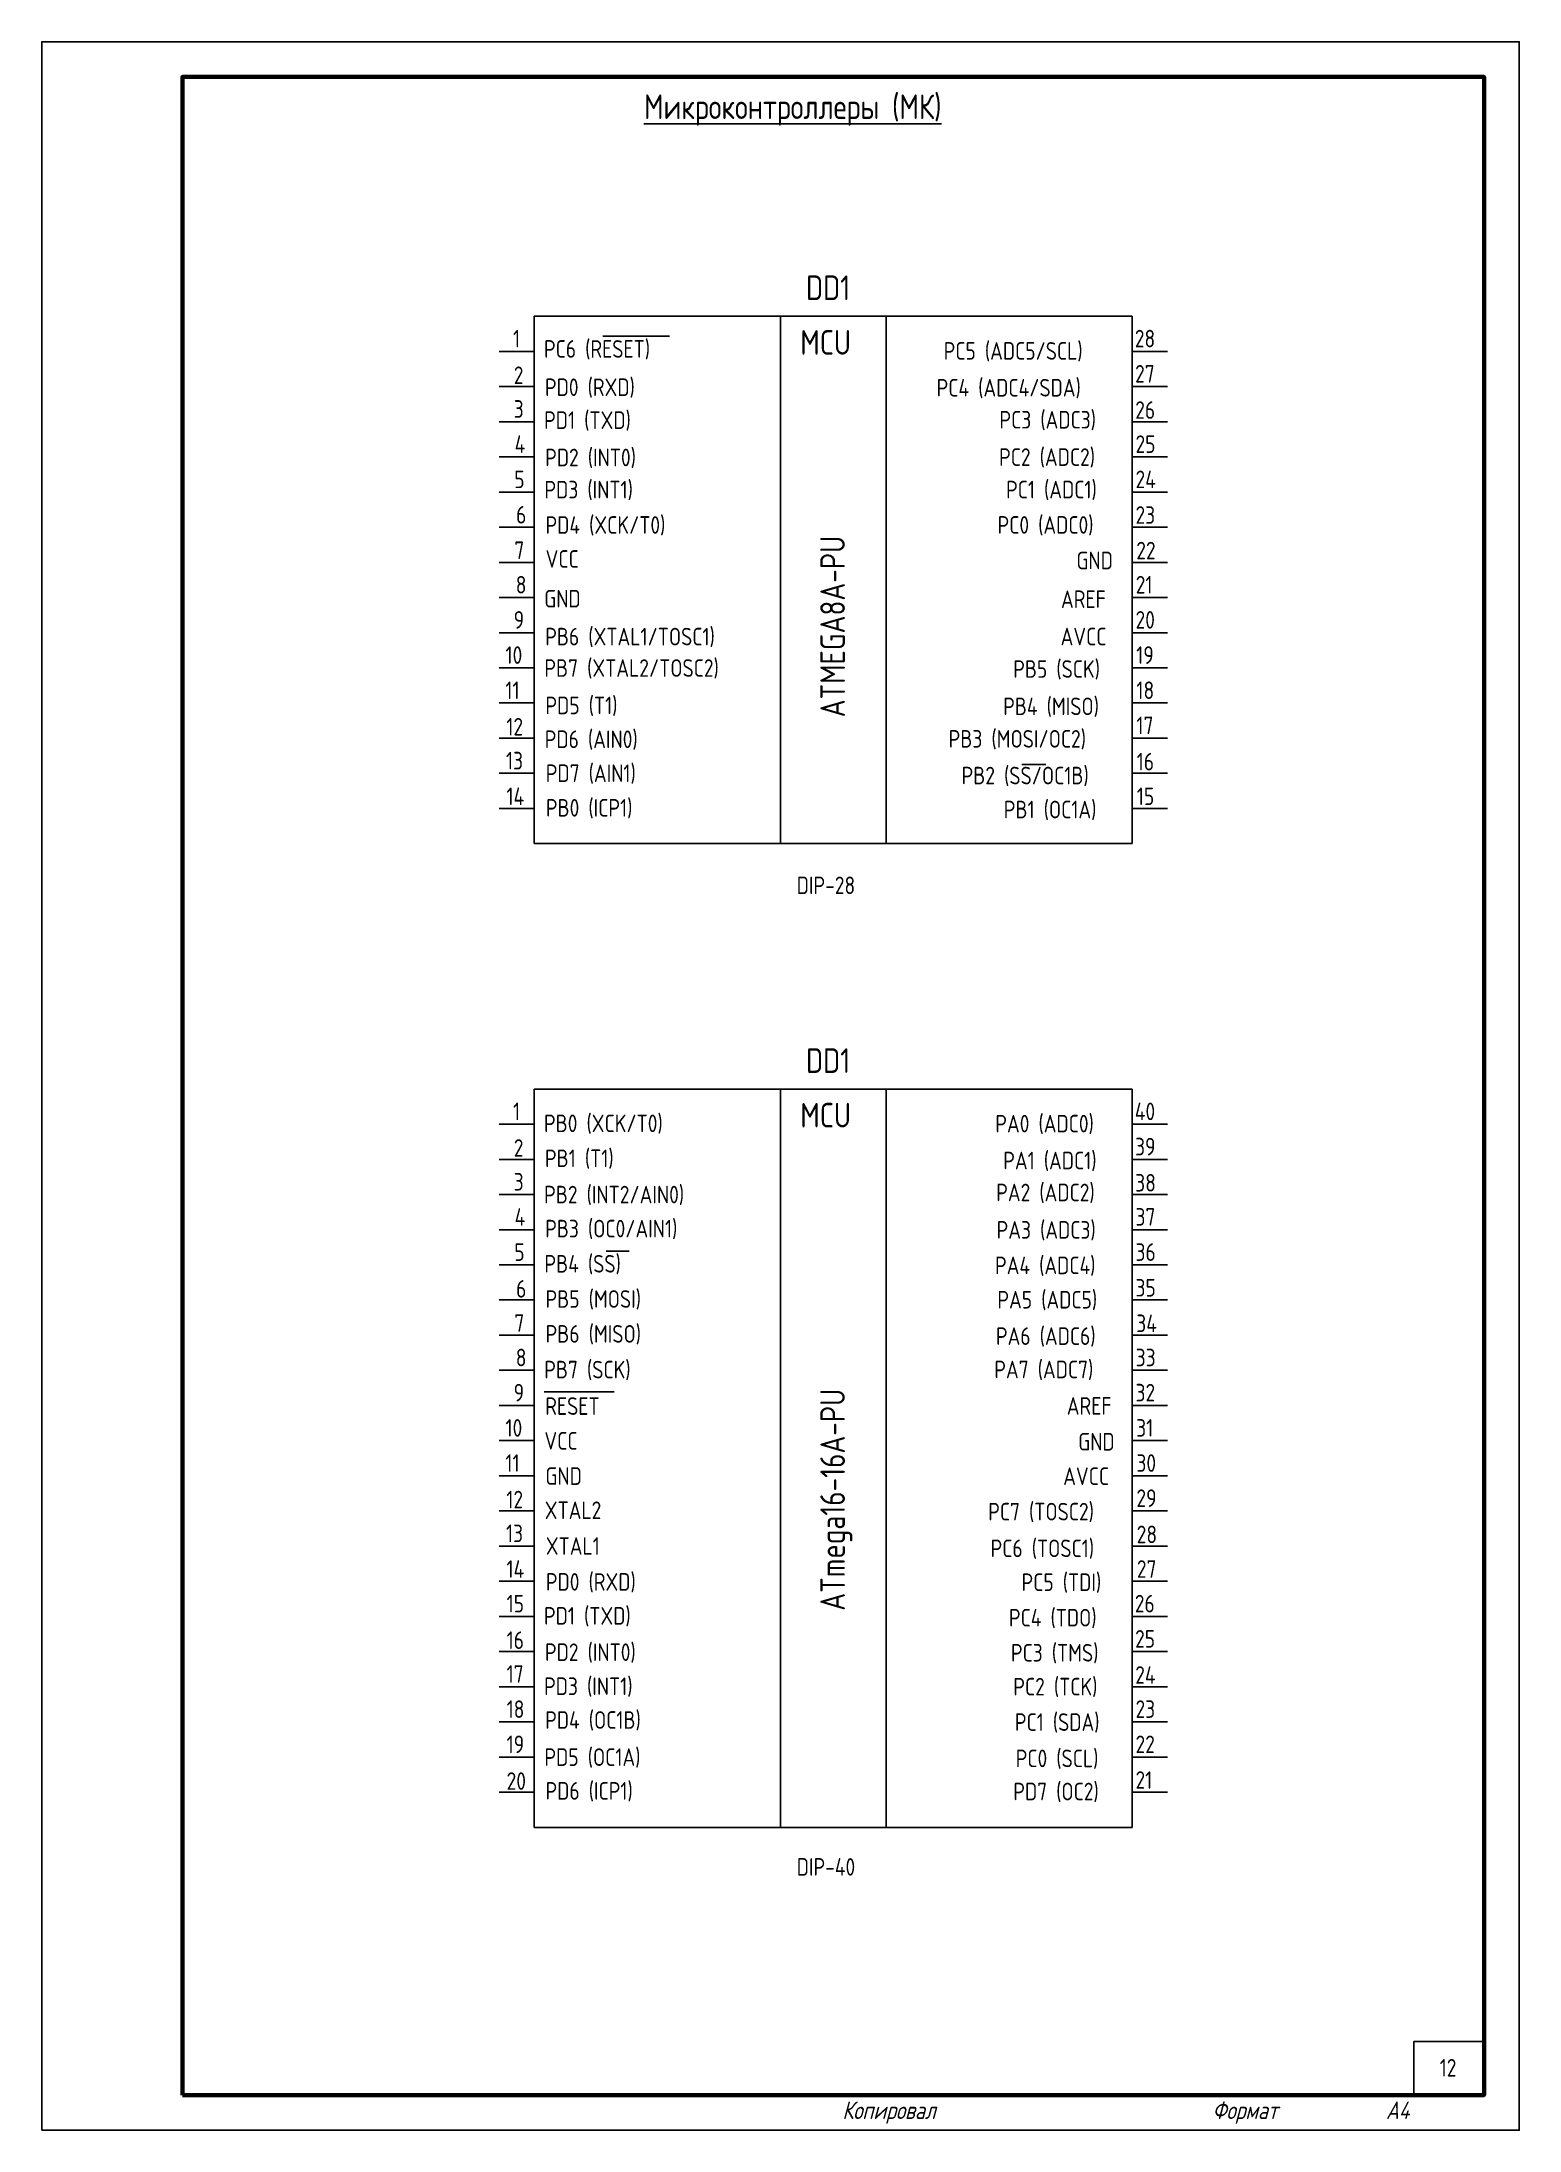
# Model space of a CAD drawing. Header units: millimetres. Extents: x 0 to 3360, y 0 to 297.
# Drawn here: x 2310 to 2520, y 0 to 297 of the extents above; entities that cross this region are included whole.
import ezdxf

# ---------------------------------------------------------------- set-up
doc = ezdxf.new("R2010")
doc.units = ezdxf.units.MM
doc.header["$LTSCALE"] = 0.2
doc.styles.add('ГОСТ 2.304', font='CS_Gost2304.shx')

msp = doc.modelspace()

# ---------------------------------------------------------------- texts
at = {"style": 'ГОСТ 2.304'}
for s, height, p in [('DD1', 3.5, (2418.63, 260.29)), ('1', 2.5, (2376.98, 253.56)), ('MCU', 3.5, (2417.82, 252.52)), ('28', 2.5, (2465.36, 253.56)), ('PC6 (RESET)', 2.5, (2381.38, 252.09)), ('PC5 (ADC5/SCL)', 2.5, (2438.19, 251.81)), ('2', 2.5, (2377.09, 248.35)), ('27', 2.5, (2465.4, 248.55)), ('PD0 (RXD)', 2.5, (2381.52, 246.64)), ('PC4 (ADC4/SDA)', 2.5, (2437.19, 246.57)), ('3', 2.5, (2377.08, 243.55)), ('PD1 (TXD) ', 2.5, (2381.4, 241.96)), ('PC3 (ADC3) ', 2.5, (2446.12, 242.02)), ('26', 2.5, (2465.42, 243.4)), ('4', 2.5, (2377.21, 238.55)), ('25', 2.5, (2465.46, 238.55)), ('PD2 (INT0)', 2.5, (2381.55, 236.65)), ('PC2 (ADC2)', 2.5, (2446.07, 236.71)), ('5', 2.5, (2377.16, 233.54)), ('PD3 (INT1)', 2.5, (2381.45, 232.08)), ('PC1 (ADC1)', 2.5, (2447.06, 232.09)), ('24', 2.5, (2465.46, 233.54)), ('6', 2.5, (2377.42, 228.51)), ('PD4 (XCK/T0)', 2.5, (2381.6, 227.05)), ('PC0 (ADC0)', 2.5, (2445.85, 227.06)), ('23', 2.5, (2465.46, 228.47)), ('7', 2.5, (2377.17, 223.46)), ('22', 2.5, (2465.57, 223.41)), ('VCC', 2.5, (2381.61, 222.22)), ('GND', 2.5, (2457.07, 222)), ('8', 2.5, (2377.37, 218.56)), ('21', 2.5, (2465.49, 218.56)), ('GND', 2.5, (2381.42, 216.57)), ('AREF', 2.5, (2454.87, 216.5)), ('9', 2.5, (2377.07, 213.56)), ('PB6 (XTAL1/TOSC1)', 2.5, (2381.56, 211.18)), ('20', 2.5, (2465.46, 213.56)), ('10', 2.5, (2375.91, 208.55)), ('AVCC', 2.5, (2454.81, 211.19)), ('19', 2.5, (2465.56, 208.55)), ('PB7 (XTAL2/TOSC2)', 2.5, (2381.44, 206.71)), ('PB5 (SCK)', 2.5, (2448.08, 206.57)), ('11', 2.5, (2375.9, 203.55)), ('18', 2.5, (2465.59, 203.55)), ('PD5 (T1)', 2.5, (2381.59, 201.39)), ('PB4 (MISO)', 2.5, (2446.65, 201.26)), ('12', 2.5, (2376.03, 198.36)), ('PD6 (AIN0)', 2.5, (2381.49, 196.58)), ('PB3 (MOSI/OC2) ', 2.5, (2438.9, 196.64)), ('17', 2.5, (2465.59, 198.55)), ('13', 2.5, (2375.98, 193.54)), ('PD7 (AIN1)', 2.5, (2381.64, 191.75)), ('PB2 (SS/OC1B)', 2.5, (2440.74, 191.42)), ('16', 2.5, (2465.63, 193.4)), ('14', 2.5, (2376.05, 188.47)), ('15', 2.5, (2465.65, 188.47)), ('PB0 (ICP1)', 2.5, (2381.65, 186.83)), ('PB1 (OC1A)', 2.5, (2446.74, 186.59)), ('DD1', 3.5, (2418.63, 150.39)), ('1', 2.5, (2376.98, 143.66)), ('MCU', 3.5, (2417.82, 142.62)), ('40', 2.5, (2465.36, 143.66)), ('PB0 (XCK/T0)', 2.5, (2381.38, 141.96)), ('PA0 (ADC0)', 2.5, (2445.53, 141.92)), ('2', 2.5, (2377.09, 138.46)), ('PB1 (T1)', 2.5, (2381.52, 136.99)), ('39', 2.5, (2465.4, 138.65)), ('PA1 (ADC1)', 2.5, (2446.66, 136.67)), ('3', 2.5, (2377.08, 133.65)), ('PB2 (INT2/AIN0)', 2.5, (2381.4, 131.83)), ('PA2 (ADC2)', 2.5, (2445.66, 132.13)), ('38', 2.5, (2465.42, 133.51)), ('4', 2.5, (2377.21, 128.65)), ('37', 2.5, (2465.46, 128.66)), ('PB3 (OC0/AIN1)', 2.5, (2381.55, 126.99)), ('PA3 (ADC3)', 2.5, (2445.72, 126.81)), ('5', 2.5, (2377.16, 123.65)), ('PB4 (SS)', 2.5, (2381.45, 121.99)), ('36', 2.5, (2465.46, 123.65)), ('PA4 (ADC4)', 2.5, (2445.49, 121.76)), ('6', 2.5, (2377.42, 118.43)), ('PB5 (MOSI)', 2.5, (2381.6, 116.98)), ('PA5 (ADC5)', 2.5, (2445.83, 116.88)), ('35', 2.5, (2465.46, 118.58)), ('7', 2.5, (2377.17, 113.56)), ('34', 2.5, (2465.57, 113.52)), ('PB6 (MISO)', 2.5, (2381.61, 112.02)), ('PA6 (ADC6)', 2.5, (2445.62, 111.7)), ('8', 2.5, (2377.37, 108.66)), ('33', 2.5, (2465.49, 108.66)), ('PB7 (SCK)', 2.5, (2381.42, 106.94)), ('PA7 (ADC7)', 2.5, (2445.39, 106.96)), ('9', 2.5, (2377.07, 103.66)), ('RESET', 2.5, (2381.56, 101.75)), ('AREF', 2.5, (2455.69, 101.78)), ('32', 2.5, (2465.46, 103.66)), ('10', 2.5, (2375.91, 98.65)), ('31', 2.5, (2465.56, 98.65)), ('VCC', 2.5, (2381.44, 96.81)), ('GND', 2.5, (2457.32, 96.68)), ('11', 2.5, (2375.9, 93.65)), ('30', 2.5, (2465.59, 93.65)), ('GND', 2.5, (2381.59, 91.8)), ('AVCC', 2.5, (2455.18, 91.78)), ('12', 2.5, (2376.03, 88.46)), ('XTAL2', 2.5, (2381.49, 86.94)), ('PC7 (TOSC2)', 2.5, (2444.52, 86.74)), ('29', 2.5, (2465.59, 88.66)), ('13', 2.5, (2375.98, 83.65)), ('XTAL1', 2.5, (2381.64, 81.85)), ('PC6 (TOSC1)', 2.5, (2444.86, 81.52)), ('28', 2.5, (2465.63, 83.5)), ('14', 2.5, (2376.05, 78.58)), ('27', 2.5, (2465.65, 78.58)), ('PD0 (RXD)', 2.5, (2381.65, 76.75)), ('PC5 (TDI)', 2.5, (2449.26, 76.7)), ('15', 2.5, (2376.07, 73.66)), ('PD1 (TXD)', 2.5, (2381.38, 71.92)), ('PC4 (TDO)', 2.5, (2447.47, 71.66)), ('26', 2.5, (2465.36, 73.66)), ('16', 2.5, (2376.07, 68.46)), ('PD2 (INT0)', 2.5, (2381.52, 66.75)), ('PC3 (TMS)', 2.5, (2447.75, 66.67)), ('25', 2.5, (2465.4, 68.65)), ('17', 2.5, (2376.07, 63.65)), ('24', 2.5, (2465.42, 63.51)), ('PD3 (INT1)', 2.5, (2381.4, 61.91)), ('PC2 (TCK)', 2.5, (2448.09, 61.85)), ('18', 2.5, (2376.07, 58.65)), ('PD4 (OC1B)', 2.5, (2381.55, 57.11)), ('PC1 (SDA)', 2.5, (2448.31, 56.81)), ('23', 2.5, (2465.46, 58.66)), ('19', 2.5, (2376.07, 53.65)), ('PD5 (OC1A)', 2.5, (2381.45, 51.83)), ('PC0 (SCL)', 2.5, (2448.43, 51.65)), ('22', 2.5, (2465.46, 53.65)), ('20', 2.5, (2376.07, 48.43)), ('21', 2.5, (2465.46, 48.58)), ('PD6 (ICP1)', 2.5, (2381.6, 47.03)), ('PD7 (OC2)', 2.5, (2448.09, 46.94))]:
    msp.add_text(s, height=height, dxfattribs=at).set_placement(p)
for s, p in [('ATMEGA8A-PU', (2424.16, 200.96)), ('ATmega16-16A-PU', (2424.16, 73.9))]:
    msp.add_text(s, height=3.5, rotation=90, dxfattribs=at).set_placement(p)
at = {"attachment_point": 4, "style": 'ГОСТ 2.304'}
for s, insert, char_height, width in [('\\pi65.592;{\\H0.14x;\\LМикроконтроллеры (МК)}', (2330, 287.31), 25, 185), ('\\pi41.25;DIP-28', (2376.05, 177.06), 2.5, 92.5), ('\\pi41.156;DIP-40', (2376.15, 37.47), 2.5, 92.5), ('\\pi3.6934;12', (2505, 8.9), 2.5, 10), ('{\\Q15;Копировал}', (2423.79, 2.52), 2.5, 41.2143), ('{\\Q15;Формат            А4}', (2476.39, 2.52), 2.5, 38.6068)]:
    msp.add_mtext(s, dxfattribs=dict(at, insert=insert, char_height=char_height, width=width))

# ---------------------------------------------------------------- linework, layer by layer
at = {"linetype": 'Continuous', "lineweight": 60}
msp.add_line((2330, 292.02), (2330, 172.02), dxfattribs=at)
for p, q in [((2380, 257.99), (2380, 182.99)), ((2380, 257.99), (2415, 257.99)), ((2430, 257.99), (2415, 257.99)), ((2415, 257.99), (2415, 182.99)), ((2430, 257.99), (2430, 182.99)), ((2430, 257.99), (2465, 257.99)), ((2465, 257.99), (2465, 182.99)), ((2380, 252.99), (2375, 252.99)), ((2389.76, 255.16), (2399.2, 255.16)), ((2465, 252.99), (2470, 252.99)), ((2380, 247.99), (2375, 247.99)), ((2465, 247.99), (2470, 247.99)), ((2380, 242.99), (2375, 242.99)), ((2465, 242.99), (2470, 242.99)), ((2380, 237.99), (2375, 237.99)), ((2465, 237.99), (2470, 237.99)), ((2380, 232.99), (2375, 232.99)), ((2465, 232.99), (2470, 232.99)), ((2380, 227.99), (2375, 227.99)), ((2465, 227.99), (2470, 227.99)), ((2380, 222.99), (2375, 222.99)), ((2465, 222.99), (2470, 222.99)), ((2380, 217.99), (2375, 217.99)), ((2465, 217.99), (2470, 217.99)), ((2380, 212.99), (2375, 212.99)), ((2465, 212.99), (2470, 212.99)), ((2380, 207.99), (2375, 207.99)), ((2465, 207.99), (2470, 207.99)), ((2380, 202.99), (2375, 202.99)), ((2465, 202.99), (2470, 202.99)), ((2380, 197.99), (2375, 197.99)), ((2465, 197.99), (2470, 197.99)), ((2449.31, 194.26), (2452.71, 194.26)), ((2380, 192.99), (2375, 192.99)), ((2465, 192.99), (2470, 192.99)), ((2380, 187.99), (2375, 187.99)), ((2465, 187.99), (2470, 187.99)), ((2380, 182.99), (2465, 182.99)), ((2380, 148.09), (2380, 43.09)), ((2380, 148.09), (2415, 148.09)), ((2430, 148.09), (2415, 148.09)), ((2415, 148.09), (2415, 43.09)), ((2430, 148.09), (2430, 43.09)), ((2430, 148.09), (2465, 148.09)), ((2465, 148.09), (2465, 73.09)), ((2380, 143.09), (2375, 143.09)), ((2465, 143.09), (2470, 143.09)), ((2380, 138.09), (2375, 138.09)), ((2465, 138.09), (2470, 138.09)), ((2380, 133.09), (2375, 133.09)), ((2465, 133.09), (2470, 133.09)), ((2380, 128.09), (2375, 128.09)), ((2465, 128.09), (2470, 128.09)), ((2390.24, 125.01), (2393.5, 125.01)), ((2380, 123.09), (2375, 123.09)), ((2465, 123.09), (2470, 123.09)), ((2380, 118.09), (2375, 118.09)), ((2465, 118.09), (2470, 118.09)), ((2380, 113.09), (2375, 113.09)), ((2465, 113.09), (2470, 113.09)), ((2380, 108.09), (2375, 108.09)), ((2465, 108.09), (2470, 108.09)), ((2381.42, 105.02), (2391.35, 105.02)), ((2380, 103.09), (2375, 103.09)), ((2465, 103.09), (2470, 103.09)), ((2380, 98.09), (2375, 98.09)), ((2465, 98.09), (2470, 98.09)), ((2380, 93.09), (2375, 93.09)), ((2465, 93.09), (2470, 93.09)), ((2380, 88.09), (2375, 88.09)), ((2465, 88.09), (2470, 88.09)), ((2380, 83.09), (2375, 83.09)), ((2465, 83.09), (2470, 83.09)), ((2380, 78.09), (2375, 78.09)), ((2465, 78.09), (2470, 78.09)), ((2380, 73.09), (2375, 73.09)), ((2465, 73.09), (2470, 73.09)), ((2465, 73.09), (2465, 43.09)), ((2380, 68.09), (2375, 68.09)), ((2465, 68.09), (2470, 68.09)), ((2380, 63.09), (2375, 63.09)), ((2465, 63.09), (2470, 63.09)), ((2380, 58.09), (2375, 58.09)), ((2465, 58.09), (2470, 58.09)), ((2380, 53.09), (2375, 53.09)), ((2465, 53.09), (2470, 53.09)), ((2380, 48.09), (2375, 48.09)), ((2465, 48.09), (2470, 48.09)), ((2465, 43.09), (2380, 43.09))]:
    msp.add_line(p, q)
at = {"linetype": 'Continuous', "lineweight": 25}
msp.add_lwpolyline([(2310, 0.02), (2520, 0.02), (2520, 297.02), (2310, 297.02), (2310, 0.02)], dxfattribs=at)
at = {"linetype": 'Continuous', "lineweight": 60}
msp.add_lwpolyline([(2330, 5.02), (2515, 5.02), (2515, 292.02), (2330, 292.02), (2330, 5.02)], dxfattribs=at)
msp.add_lwpolyline([(2505, 12.65), (2515, 12.65), (2515, 5.15), (2505, 5.15)], close=True)
at = {"linetype": 'Continuous', "lineweight": 50, "ltscale": 0.5, "flags": 128}
msp.add_lwpolyline([(2330, 5.02), (2515, 5.02)], dxfattribs=at)

msp.set_redraw_order([(e.dxf.handle, doc.entitydb.next_handle()) for e in msp.query("TEXT MTEXT ATTDEF DIMENSION ARC_DIMENSION")])  # texts and dimensions are drawn at this point

doc.saveas('drawing.dxf')
